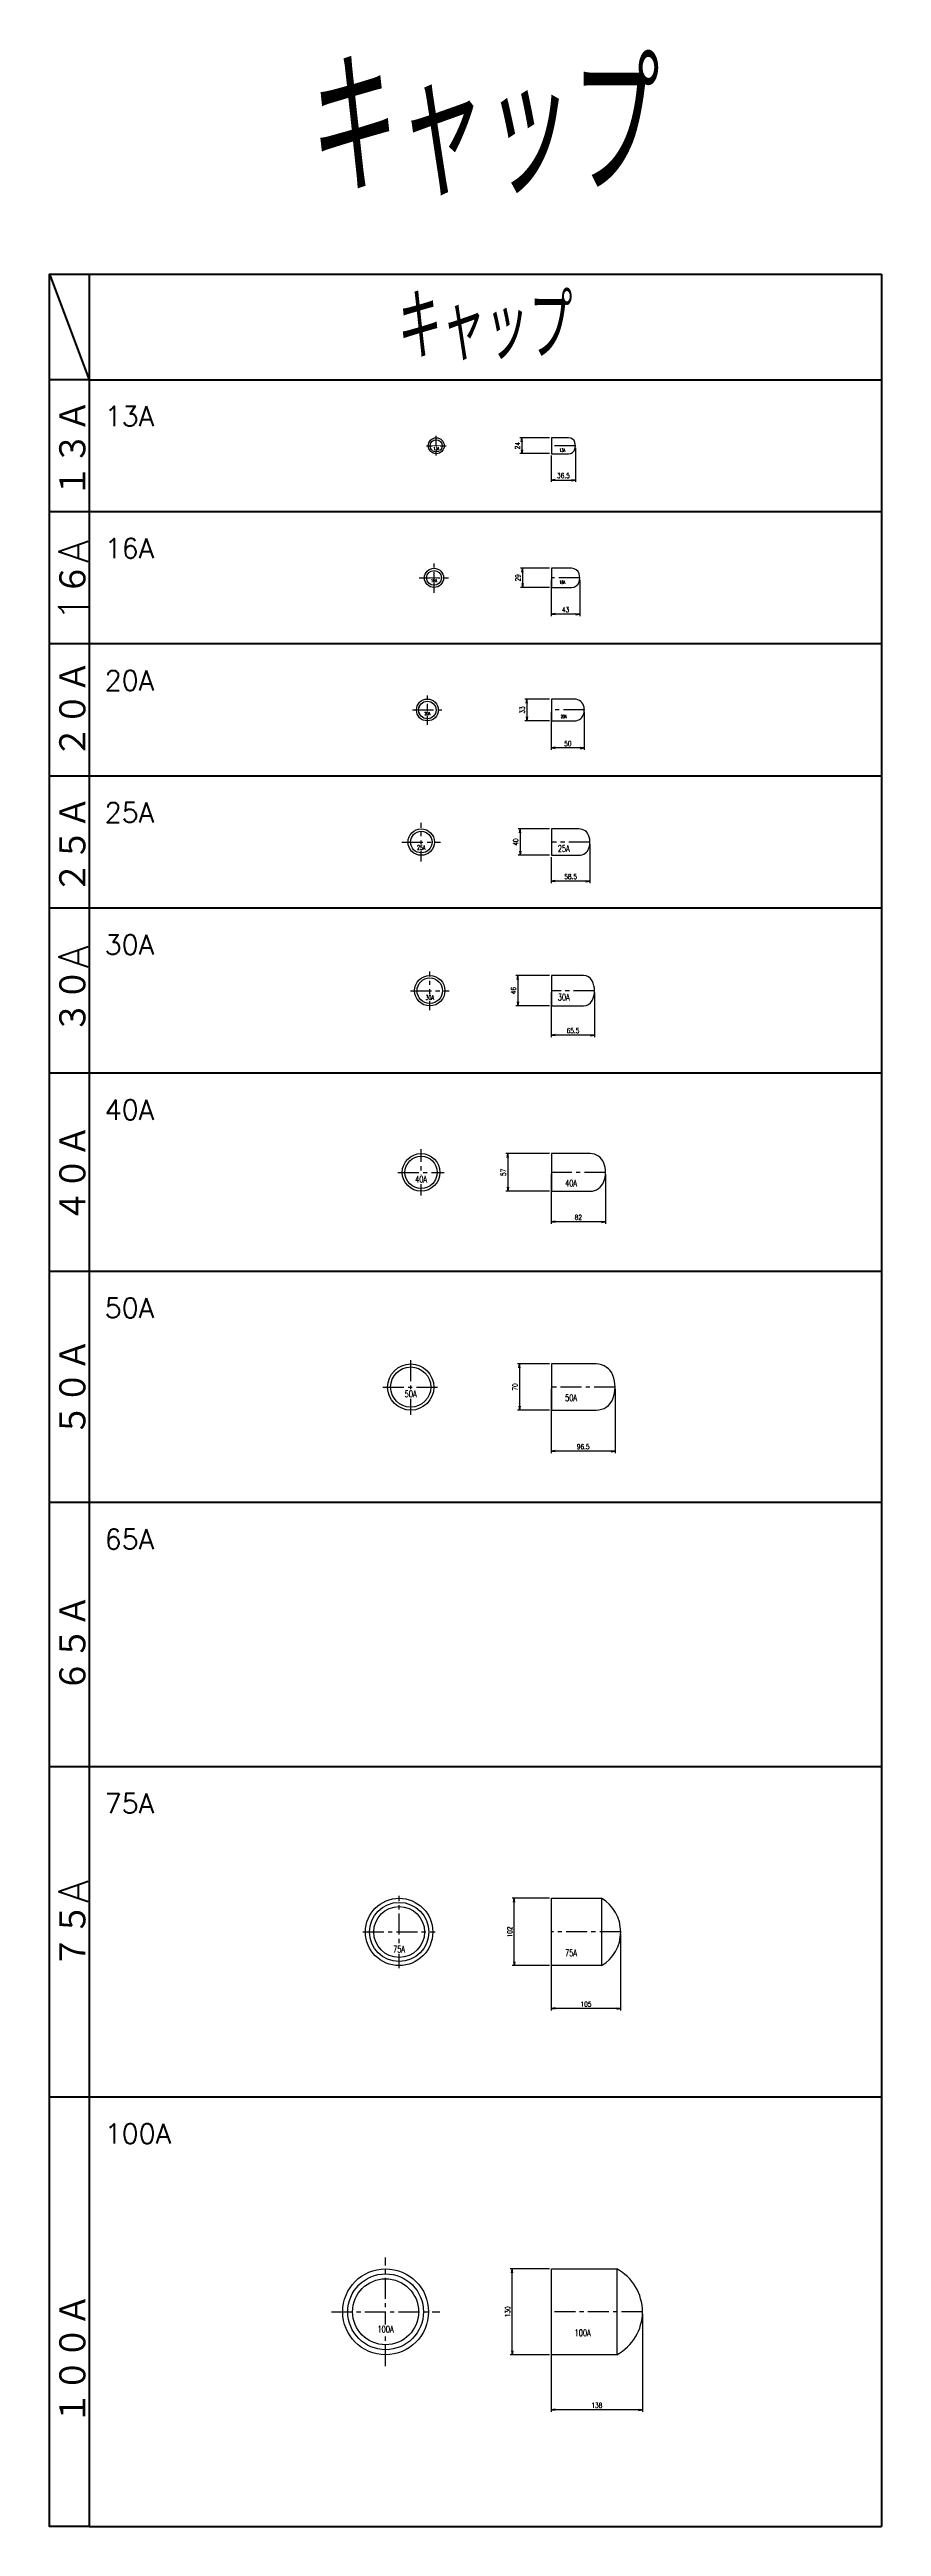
# Model space of a CAD drawing. Header units: millimetres. Extents: x 1711 to 90196, y -23291 to 8516.
# Drawn here: x 39308 to 40568, y -1802 to 1947 of the extents above; entities that cross this region are included whole.
import ezdxf

# ---------------------------------------------------------------- set-up
doc = ezdxf.new("R2010")
doc.units = ezdxf.units.MM
doc.header["$PDMODE"] = 35
doc.linetypes.add('CENTER', pattern=[50.8, 31.75, -6.35, 6.35, -6.35])
for name, color, linetype in [('CEN', 2, 'CENTER'), ('TEXT', 7, 'Continuous'), ('寸法', 2, 'Continuous'), ('配管-CVP', 4, 'Continuous'), ('＃配管（PVC)', 21, 'Continuous')]:
    doc.layers.add(name, color=color, linetype=linetype)
doc.layers.add('line', color=153, linetype='Continuous', lineweight=50)
doc.styles.add('kpk', font='romans.shx', dxfattribs={"width": 0.7, "bigfont": 'extfont2.shx'})
doc.styles.get("Standard").update_dxf_attribs({"font": 'romans.shx', "bigfont": 'extfont.shx'})
doc.dimstyles.new('KPK-3', dxfattribs={"dimscale": 3, "dimtxt": 2.5, "dimasz": 2, "dimexe": 1, "dimexo": 1, "dimgap": 1, "dimtad": 3, "dimdec": 1, "dimdsep": 46, "dimtxsty": 'kpk', "dimblk": 'OPEN', "dimcen": 2.5, "dimclrd": 2, "dimclre": 2, "dimclrt": 4, "dimadec": 1, "dimazin": 2, "dimtfac": 1, "dimtdec": 1, "dimtmove": 0, "dimatfit": 2, "dimldrblk": 'OPEN', "dimfxl": 0, "dimlwd": -1, "dimlwe": -1, "dimarcsym": 0})

msp = doc.modelspace()

# ---------------------------------------------------------------- texts
at = {"layer": 'Defpoints', "color": 6, "linetype": 'ByBlock', "style": 'kpk', "width": 0.6}
for p in [(39875.8963, 939.4252), (40082.4413, 935.1592)]:
    msp.add_text('20A', height=5, dxfattribs=at).set_placement(p)
at = {"layer": 'TEXT', "color": 6, "insert": (39967.932, 1827.5677), "char_height": 200, "attachment_point": 5}
msp.add_mtext('{\\W0.6;キャップ}', dxfattribs=at)

# ---------------------------------------------------------------- blocks, each defined once
blk = doc.blocks.new('_Open')
at = {"color": 0, "linetype": 'ByBlock', "lineweight": -2}
for p, q in [((-1, 0.17), (0, 0)), ((-1, -0.17), (0, 0)), ((0, 0), (-1, 0))]:
    blk.add_line(p, q, dxfattribs=at)
blk = doc.blocks.new('*D2580')
at = {"layer": 'Defpoints', "color": 0, "transparency": 16777216}
for p in [(40067.9, 1335.6), (40104.4, 1347.6)]:
    blk.add_point(p, dxfattribs=at)
at = {"layer": '寸法', "color": 2, "transparency": 16777216}
for p, q in [((40067.9, 1332.6), (40067.9, 1292.7)), ((40104.4, 1344.6), (40104.4, 1292.7)), ((40073.9, 1295.7), (40098.4, 1295.7))]:
    blk.add_line(p, q, dxfattribs=at)
at = {"layer": '寸法', "color": 2, "transparency": 16777216, "xscale": 6, "yscale": 6, "zscale": 6, "rotation": 180}
blk.add_blockref('_Open', (40067.9, 1295.7), dxfattribs=at)
at = {"layer": '寸法', "color": 2, "transparency": 16777216, "xscale": 6, "yscale": 6, "zscale": 6}
blk.add_blockref('_Open', (40104.4, 1295.7), dxfattribs=at)
at = {"layer": '寸法', "color": 4, "transparency": 16777216, "insert": (40086.2, 1302.5), "char_height": 7.5, "attachment_point": 5, "style": 'kpk', "bg_fill": 3, "box_fill_scale": 1.1, "bg_fill_color": 256, "bg_fill_true_color": 13158600, "bg_fill_transparency": 0}
blk.add_mtext('36.5', dxfattribs=at)
at = {"layer": 'Defpoints', "color": 0, "transparency": 16777216}
blk.add_point((40104.4, 1295.7), dxfattribs=at)
blk = doc.blocks.new('*D2581')
at = {"layer": 'Defpoints', "color": 0, "transparency": 16777216}
for p in [(40067.9, 1359.6), (40067.9, 1335.6)]:
    blk.add_point(p, dxfattribs=at)
at = {"layer": '寸法', "color": 2, "transparency": 16777216}
for p, q in [((40064.9, 1359.6), (40020.4, 1359.6)), ((40023.4, 1353.6), (40023.4, 1341.6)), ((40064.9, 1335.6), (40020.4, 1335.6))]:
    blk.add_line(p, q, dxfattribs=at)
at = {"layer": '寸法', "color": 2, "transparency": 16777216, "xscale": 6, "yscale": 6, "zscale": 6}
for p, rotation in [((40023.4, 1359.6), 90), ((40023.4, 1335.6), 270)]:
    blk.add_blockref('_Open', p, dxfattribs=dict(at, rotation=rotation))
at = {"layer": '寸法', "color": 4, "transparency": 16777216, "insert": (40016.7, 1347.6), "char_height": 7.5, "attachment_point": 5, "rotation": 90, "style": 'kpk', "bg_fill": 3, "box_fill_scale": 1.1, "bg_fill_color": 256, "bg_fill_true_color": 13158600, "bg_fill_transparency": 0}
blk.add_mtext('24', dxfattribs=at)
at = {"layer": 'Defpoints', "color": 0, "transparency": 16777216}
blk.add_point((40023.4, 1335.6), dxfattribs=at)
blk = doc.blocks.new('*D2582')
at = {"layer": 'Defpoints', "color": 0, "transparency": 16777216}
for p in [(40067.9, 1162.1), (40067.9, 1133.1)]:
    blk.add_point(p, dxfattribs=at)
at = {"layer": '寸法', "color": 2, "transparency": 16777216}
for p, q in [((40064.9, 1162.1), (40021.1, 1162.1)), ((40064.9, 1133.1), (40021.1, 1133.1)), ((40024.1, 1156.1), (40024.1, 1139.1))]:
    blk.add_line(p, q, dxfattribs=at)
at = {"layer": '寸法', "color": 2, "transparency": 16777216, "xscale": 6, "yscale": 6, "zscale": 6}
for p, rotation in [((40024.1, 1162.1), 90), ((40024.1, 1133.1), 270)]:
    blk.add_blockref('_Open', p, dxfattribs=dict(at, rotation=rotation))
at = {"layer": '寸法', "color": 4, "transparency": 16777216, "insert": (40017.3, 1147.6), "char_height": 7.5, "attachment_point": 5, "rotation": 90, "style": 'kpk', "bg_fill": 3, "box_fill_scale": 1.1, "bg_fill_color": 256, "bg_fill_true_color": 13158600, "bg_fill_transparency": 0}
blk.add_mtext('29', dxfattribs=at)
at = {"layer": 'Defpoints', "color": 0, "transparency": 16777216}
blk.add_point((40024.1, 1133.1), dxfattribs=at)
blk = doc.blocks.new('*D2583')
at = {"layer": 'Defpoints', "color": 0, "transparency": 16777216}
for p in [(40067.9, 1147.6), (40110.9, 1147.6)]:
    blk.add_point(p, dxfattribs=at)
at = {"layer": '寸法', "color": 2, "transparency": 16777216}
for p, q in [((40067.9, 1144.6), (40067.9, 1089.7)), ((40110.9, 1144.6), (40110.9, 1089.7)), ((40104.9, 1092.7), (40073.9, 1092.7))]:
    blk.add_line(p, q, dxfattribs=at)
at = {"layer": '寸法', "color": 2, "transparency": 16777216, "xscale": 6, "yscale": 6, "zscale": 6, "rotation": 180}
blk.add_blockref('_Open', (40067.9, 1092.7), dxfattribs=at)
at = {"layer": '寸法', "color": 2, "transparency": 16777216, "xscale": 6, "yscale": 6, "zscale": 6}
blk.add_blockref('_Open', (40110.9, 1092.7), dxfattribs=at)
at = {"layer": '寸法', "color": 4, "transparency": 16777216, "insert": (40089.4, 1099.5), "char_height": 7.5, "attachment_point": 5, "style": 'kpk', "bg_fill": 3, "box_fill_scale": 1.1, "bg_fill_color": 256, "bg_fill_true_color": 13158600, "bg_fill_transparency": 0}
blk.add_mtext('43', dxfattribs=at)
at = {"layer": 'Defpoints', "color": 0, "transparency": 16777216}
blk.add_point((40067.9, 1092.7), dxfattribs=at)
blk = doc.blocks.new('*D3194')
at = {"layer": 'Defpoints', "color": 0, "transparency": 16777216}
for p in [(40067.9, 964.1), (40067.9, 931.1)]:
    blk.add_point(p, dxfattribs=at)
at = {"layer": '寸法', "color": 2, "transparency": 16777216}
for p, q in [((40064.9, 964.1), (40027.6, 964.1)), ((40030.6, 958.1), (40030.6, 937.1)), ((40064.9, 931.1), (40027.6, 931.1))]:
    blk.add_line(p, q, dxfattribs=at)
at = {"layer": '寸法', "color": 2, "transparency": 16777216, "xscale": 6, "yscale": 6, "zscale": 6}
for p, rotation in [((40030.6, 964.1), 90), ((40030.6, 931.1), 270)]:
    blk.add_blockref('_Open', p, dxfattribs=dict(at, rotation=rotation))
at = {"layer": '寸法', "color": 4, "transparency": 16777216, "insert": (40023.9, 947.6), "char_height": 7.5, "attachment_point": 5, "rotation": 90, "style": 'kpk', "bg_fill": 3, "box_fill_scale": 1.1, "bg_fill_color": 256, "bg_fill_true_color": 13158600, "bg_fill_transparency": 0}
blk.add_mtext('33', dxfattribs=at)
at = {"layer": 'Defpoints', "color": 0, "transparency": 16777216}
blk.add_point((40030.6, 931.1), dxfattribs=at)
blk = doc.blocks.new('*D3195')
at = {"layer": 'Defpoints', "color": 0, "transparency": 16777216}
for p in [(40067.9, 947.6), (40117.9, 947.6), (40067.9, 890)]:
    blk.add_point(p, dxfattribs=at)
at = {"layer": '寸法', "color": 2, "transparency": 16777216}
for p, q in [((40067.9, 944.6), (40067.9, 887)), ((40117.9, 944.6), (40117.9, 887)), ((40111.9, 890), (40073.9, 890))]:
    blk.add_line(p, q, dxfattribs=at)
at = {"layer": '寸法', "color": 2, "transparency": 16777216, "xscale": 6, "yscale": 6, "zscale": 6, "rotation": 180}
blk.add_blockref('_Open', (40067.9, 890), dxfattribs=at)
at = {"layer": '寸法', "color": 2, "transparency": 16777216, "xscale": 6, "yscale": 6, "zscale": 6}
blk.add_blockref('_Open', (40117.9, 890), dxfattribs=at)
at = {"layer": '寸法', "color": 4, "transparency": 16777216, "insert": (40092.9, 896.7), "char_height": 7.5, "attachment_point": 5, "style": 'kpk', "bg_fill": 3, "box_fill_scale": 1.1, "bg_fill_color": 256, "bg_fill_true_color": 13158600, "bg_fill_transparency": 0}
blk.add_mtext('50', dxfattribs=at)
blk = doc.blocks.new('*D2584')
at = {"layer": 'Defpoints', "color": 0, "transparency": 16777216}
for p in [(40067.9, 767.6), (40067.9, 727.6)]:
    blk.add_point(p, dxfattribs=at)
at = {"layer": '寸法', "color": 2, "transparency": 16777216}
for p, q in [((40064.9, 767.6), (40017.7, 767.6)), ((40020.7, 761.6), (40020.7, 733.6)), ((40064.9, 727.6), (40017.7, 727.6))]:
    blk.add_line(p, q, dxfattribs=at)
at = {"layer": '寸法', "color": 2, "transparency": 16777216, "xscale": 6, "yscale": 6, "zscale": 6}
for p, rotation in [((40020.7, 767.6), 90), ((40020.7, 727.6), 270)]:
    blk.add_blockref('_Open', p, dxfattribs=dict(at, rotation=rotation))
at = {"layer": '寸法', "color": 4, "transparency": 16777216, "insert": (40014, 747.6), "char_height": 7.5, "attachment_point": 5, "rotation": 90, "style": 'kpk', "bg_fill": 3, "box_fill_scale": 1.1, "bg_fill_color": 256, "bg_fill_true_color": 13158600, "bg_fill_transparency": 0}
blk.add_mtext('40', dxfattribs=at)
at = {"layer": 'Defpoints', "color": 0, "transparency": 16777216}
blk.add_point((40020.7, 727.6), dxfattribs=at)
blk = doc.blocks.new('*D2585')
at = {"layer": 'Defpoints', "color": 0, "transparency": 16777216}
for p in [(40067.9, 727.6), (40126.4, 747.6), (40067.9, 688.6)]:
    blk.add_point(p, dxfattribs=at)
at = {"layer": '寸法', "color": 2, "transparency": 16777216}
for p, q in [((40067.9, 724.6), (40067.9, 685.6)), ((40126.4, 744.6), (40126.4, 685.6)), ((40120.4, 688.6), (40073.9, 688.6))]:
    blk.add_line(p, q, dxfattribs=at)
at = {"layer": '寸法', "color": 2, "transparency": 16777216, "xscale": 6, "yscale": 6, "zscale": 6, "rotation": 180}
blk.add_blockref('_Open', (40067.9, 688.6), dxfattribs=at)
at = {"layer": '寸法', "color": 2, "transparency": 16777216, "xscale": 6, "yscale": 6, "zscale": 6}
blk.add_blockref('_Open', (40126.4, 688.6), dxfattribs=at)
at = {"layer": '寸法', "color": 4, "transparency": 16777216, "insert": (40097.2, 695.3), "char_height": 7.5, "attachment_point": 5, "style": 'kpk', "bg_fill": 3, "box_fill_scale": 1.1, "bg_fill_color": 256, "bg_fill_true_color": 13158600, "bg_fill_transparency": 0}
blk.add_mtext('58.5', dxfattribs=at)
blk = doc.blocks.new('*D2586')
at = {"layer": 'Defpoints', "color": 0, "transparency": 16777216}
for p in [(40067.9, 545.6), (40067.9, 499.6)]:
    blk.add_point(p, dxfattribs=at)
at = {"layer": '寸法', "color": 2, "transparency": 16777216}
for p, q in [((40064.9, 545.6), (40014.3, 545.6)), ((40017.3, 539.6), (40017.3, 505.6)), ((40064.9, 499.6), (40014.3, 499.6))]:
    blk.add_line(p, q, dxfattribs=at)
at = {"layer": '寸法', "color": 2, "transparency": 16777216, "xscale": 6, "yscale": 6, "zscale": 6}
for p, rotation in [((40017.3, 545.6), 90), ((40017.3, 499.6), 270)]:
    blk.add_blockref('_Open', p, dxfattribs=dict(at, rotation=rotation))
at = {"layer": '寸法', "color": 4, "transparency": 16777216, "insert": (40010.6, 522.6), "char_height": 7.5, "attachment_point": 5, "rotation": 90, "style": 'kpk', "bg_fill": 3, "box_fill_scale": 1.1, "bg_fill_color": 256, "bg_fill_true_color": 13158600, "bg_fill_transparency": 0}
blk.add_mtext('46', dxfattribs=at)
at = {"layer": 'Defpoints', "color": 0, "transparency": 16777216}
blk.add_point((40017.3, 499.6), dxfattribs=at)
blk = doc.blocks.new('*D2587')
at = {"layer": 'Defpoints', "color": 0, "transparency": 16777216}
for p in [(40067.9, 522.6), (40133.4, 522.6), (40067.9, 455.4)]:
    blk.add_point(p, dxfattribs=at)
at = {"layer": '寸法', "color": 2, "transparency": 16777216}
for p, q in [((40067.9, 519.6), (40067.9, 452.4)), ((40133.4, 519.6), (40133.4, 452.4)), ((40127.4, 455.4), (40073.9, 455.4))]:
    blk.add_line(p, q, dxfattribs=at)
at = {"layer": '寸法', "color": 2, "transparency": 16777216, "xscale": 6, "yscale": 6, "zscale": 6, "rotation": 180}
blk.add_blockref('_Open', (40067.9, 455.4), dxfattribs=at)
at = {"layer": '寸法', "color": 2, "transparency": 16777216, "xscale": 6, "yscale": 6, "zscale": 6}
blk.add_blockref('_Open', (40133.4, 455.4), dxfattribs=at)
at = {"layer": '寸法', "color": 4, "transparency": 16777216, "insert": (40100.7, 462.2), "char_height": 7.5, "attachment_point": 5, "style": 'kpk', "bg_fill": 3, "box_fill_scale": 1.1, "bg_fill_color": 256, "bg_fill_true_color": 13158600, "bg_fill_transparency": 0}
blk.add_mtext('65.5', dxfattribs=at)
blk = doc.blocks.new('*D2588')
at = {"layer": 'Defpoints', "color": 0, "transparency": 16777216}
for p in [(40067.9, 276.1), (40002.1, 219.1), (40067.9, 219.1)]:
    blk.add_point(p, dxfattribs=at)
at = {"layer": '寸法', "color": 2, "transparency": 16777216}
for p, q in [((40064.9, 276.1), (39999.1, 276.1)), ((40002.1, 270.1), (40002.1, 225.1)), ((40064.9, 219.1), (39999.1, 219.1))]:
    blk.add_line(p, q, dxfattribs=at)
at = {"layer": '寸法', "color": 2, "transparency": 16777216, "xscale": 6, "yscale": 6, "zscale": 6}
for p, rotation in [((40002.1, 276.1), 90), ((40002.1, 219.1), 270)]:
    blk.add_blockref('_Open', p, dxfattribs=dict(at, rotation=rotation))
at = {"layer": '寸法', "color": 4, "transparency": 16777216, "insert": (39995.4, 247.6), "char_height": 7.5, "attachment_point": 5, "rotation": 90, "style": 'kpk', "bg_fill": 3, "box_fill_scale": 1.1, "bg_fill_color": 256, "bg_fill_true_color": 13158600, "bg_fill_transparency": 0}
blk.add_mtext('57', dxfattribs=at)
blk = doc.blocks.new('*D2589')
at = {"layer": 'Defpoints', "color": 0, "transparency": 16777216}
for p in [(40067.9, 247.6), (40149.9, 247.6), (40067.9, 172.7)]:
    blk.add_point(p, dxfattribs=at)
at = {"layer": '寸法', "color": 2, "transparency": 16777216}
for p, q in [((40067.9, 244.6), (40067.9, 169.7)), ((40149.9, 244.6), (40149.9, 169.7)), ((40143.9, 172.7), (40073.9, 172.7))]:
    blk.add_line(p, q, dxfattribs=at)
at = {"layer": '寸法', "color": 2, "transparency": 16777216, "xscale": 6, "yscale": 6, "zscale": 6, "rotation": 180}
blk.add_blockref('_Open', (40067.9, 172.7), dxfattribs=at)
at = {"layer": '寸法', "color": 2, "transparency": 16777216, "xscale": 6, "yscale": 6, "zscale": 6}
blk.add_blockref('_Open', (40149.9, 172.7), dxfattribs=at)
at = {"layer": '寸法', "color": 4, "transparency": 16777216, "insert": (40108.9, 179.4), "char_height": 7.5, "attachment_point": 5, "style": 'kpk', "bg_fill": 3, "box_fill_scale": 1.1, "bg_fill_color": 256, "bg_fill_true_color": 13158600, "bg_fill_transparency": 0}
blk.add_mtext('82', dxfattribs=at)
blk = doc.blocks.new('*D2590')
at = {"layer": 'Defpoints', "color": 0, "transparency": 16777216}
for p in [(40067.9, -42.4), (40019.6, -112.4), (40067.9, -112.4)]:
    blk.add_point(p, dxfattribs=at)
at = {"layer": '寸法', "color": 2, "transparency": 16777216}
for p, q in [((40064.9, -42.4), (40016.6, -42.4)), ((40019.6, -48.4), (40019.6, -106.4)), ((40064.9, -112.4), (40016.6, -112.4))]:
    blk.add_line(p, q, dxfattribs=at)
at = {"layer": '寸法', "color": 2, "transparency": 16777216, "xscale": 6, "yscale": 6, "zscale": 6}
for p, rotation in [((40019.6, -42.4), 90), ((40019.6, -112.4), 270)]:
    blk.add_blockref('_Open', p, dxfattribs=dict(at, rotation=rotation))
at = {"layer": '寸法', "color": 4, "transparency": 16777216, "insert": (40012.9, -77.4), "char_height": 7.5, "attachment_point": 5, "rotation": 90, "style": 'kpk', "bg_fill": 3, "box_fill_scale": 1.1, "bg_fill_color": 256, "bg_fill_true_color": 13158600, "bg_fill_transparency": 0}
blk.add_mtext('70', dxfattribs=at)
blk = doc.blocks.new('*D2591')
at = {"layer": 'Defpoints', "color": 0, "transparency": 16777216}
for p in [(40067.9, -77.4), (40164.4, -77.4), (40067.9, -174.4)]:
    blk.add_point(p, dxfattribs=at)
at = {"layer": '寸法', "color": 2, "transparency": 16777216}
for p, q in [((40067.9, -80.4), (40067.9, -177.4)), ((40164.4, -80.4), (40164.4, -177.4)), ((40158.4, -174.4), (40073.9, -174.4))]:
    blk.add_line(p, q, dxfattribs=at)
at = {"layer": '寸法', "color": 2, "transparency": 16777216, "xscale": 6, "yscale": 6, "zscale": 6, "rotation": 180}
blk.add_blockref('_Open', (40067.9, -174.4), dxfattribs=at)
at = {"layer": '寸法', "color": 2, "transparency": 16777216, "xscale": 6, "yscale": 6, "zscale": 6}
blk.add_blockref('_Open', (40164.4, -174.4), dxfattribs=at)
at = {"layer": '寸法', "color": 4, "transparency": 16777216, "insert": (40116.2, -167.7), "char_height": 7.5, "attachment_point": 5, "style": 'kpk', "bg_fill": 3, "box_fill_scale": 1.1, "bg_fill_color": 256, "bg_fill_true_color": 13158600, "bg_fill_transparency": 0}
blk.add_mtext('96.5', dxfattribs=at)
blk = doc.blocks.new('*D2592')
at = {"layer": 'Defpoints', "color": 0, "transparency": 16777216}
for p in [(40011.8, -851.4), (40067.9, -851.4), (40067.9, -953.4)]:
    blk.add_point(p, dxfattribs=at)
at = {"layer": '寸法', "color": 2, "transparency": 16777216}
for p, q in [((40064.9, -851.4), (40008.8, -851.4)), ((40011.8, -947.4), (40011.8, -857.4)), ((40064.9, -953.4), (40008.8, -953.4))]:
    blk.add_line(p, q, dxfattribs=at)
at = {"layer": '寸法', "color": 2, "transparency": 16777216, "xscale": 6, "yscale": 6, "zscale": 6}
for p, rotation in [((40011.8, -851.4), 90), ((40011.8, -953.4), 270)]:
    blk.add_blockref('_Open', p, dxfattribs=dict(at, rotation=rotation))
at = {"layer": '寸法', "color": 4, "transparency": 16777216, "insert": (40005.1, -902.4), "char_height": 7.5, "attachment_point": 5, "rotation": 90, "style": 'kpk', "bg_fill": 3, "box_fill_scale": 1.1, "bg_fill_color": 256, "bg_fill_true_color": 13158600, "bg_fill_transparency": 0}
blk.add_mtext('102', dxfattribs=at)
blk = doc.blocks.new('*D2593')
at = {"layer": 'Defpoints', "color": 0, "transparency": 16777216}
for p in [(40067.9, -902.4), (40172.9, -902.4), (40067.9, -1018.4)]:
    blk.add_point(p, dxfattribs=at)
at = {"layer": '寸法', "color": 2, "transparency": 16777216}
for p, q in [((40067.9, -905.4), (40067.9, -1021.4)), ((40172.9, -905.4), (40172.9, -1021.4)), ((40166.9, -1018.4), (40073.9, -1018.4))]:
    blk.add_line(p, q, dxfattribs=at)
at = {"layer": '寸法', "color": 2, "transparency": 16777216, "xscale": 6, "yscale": 6, "zscale": 6, "rotation": 180}
blk.add_blockref('_Open', (40067.9, -1018.4), dxfattribs=at)
at = {"layer": '寸法', "color": 2, "transparency": 16777216, "xscale": 6, "yscale": 6, "zscale": 6}
blk.add_blockref('_Open', (40172.9, -1018.4), dxfattribs=at)
at = {"layer": '寸法', "color": 4, "transparency": 16777216, "insert": (40120.4, -1011.7), "char_height": 7.5, "attachment_point": 5, "style": 'kpk', "bg_fill": 3, "box_fill_scale": 1.1, "bg_fill_color": 256, "bg_fill_true_color": 13158600, "bg_fill_transparency": 0}
blk.add_mtext('105', dxfattribs=at)
blk = doc.blocks.new('*D2594')
at = {"layer": 'Defpoints', "color": 0, "transparency": 16777216}
for p in [(40008.5, -1412.4), (40067.9, -1412.4), (40067.9, -1542.4)]:
    blk.add_point(p, dxfattribs=at)
at = {"layer": '寸法', "color": 2, "transparency": 16777216}
for p, q in [((40064.9, -1412.4), (40005.5, -1412.4)), ((40008.5, -1536.4), (40008.5, -1418.4)), ((40064.9, -1542.4), (40005.5, -1542.4))]:
    blk.add_line(p, q, dxfattribs=at)
at = {"layer": '寸法', "color": 2, "transparency": 16777216, "xscale": 6, "yscale": 6, "zscale": 6}
for p, rotation in [((40008.5, -1412.4), 90), ((40008.5, -1542.4), 270)]:
    blk.add_blockref('_Open', p, dxfattribs=dict(at, rotation=rotation))
at = {"layer": '寸法', "color": 4, "transparency": 16777216, "insert": (40001.8, -1477.4), "char_height": 7.5, "attachment_point": 5, "rotation": 90, "style": 'kpk', "bg_fill": 3, "box_fill_scale": 1.1, "bg_fill_color": 256, "bg_fill_true_color": 13158600, "bg_fill_transparency": 0}
blk.add_mtext('130', dxfattribs=at)
blk = doc.blocks.new('*D2595')
at = {"layer": 'Defpoints', "color": 0, "transparency": 16777216}
for p in [(40067.9, -1477.4), (40205.9, -1477.4), (40067.9, -1625.9)]:
    blk.add_point(p, dxfattribs=at)
at = {"layer": '寸法', "color": 2, "transparency": 16777216}
for p, q in [((40067.9, -1480.4), (40067.9, -1628.9)), ((40205.9, -1480.4), (40205.9, -1628.9)), ((40199.9, -1625.9), (40073.9, -1625.9))]:
    blk.add_line(p, q, dxfattribs=at)
at = {"layer": '寸法', "color": 2, "transparency": 16777216, "xscale": 6, "yscale": 6, "zscale": 6, "rotation": 180}
blk.add_blockref('_Open', (40067.9, -1625.9), dxfattribs=at)
at = {"layer": '寸法', "color": 2, "transparency": 16777216, "xscale": 6, "yscale": 6, "zscale": 6}
blk.add_blockref('_Open', (40205.9, -1625.9), dxfattribs=at)
at = {"layer": '寸法', "color": 4, "transparency": 16777216, "insert": (40136.9, -1619.2), "char_height": 7.5, "attachment_point": 5, "style": 'kpk', "bg_fill": 3, "box_fill_scale": 1.1, "bg_fill_color": 256, "bg_fill_true_color": 13158600, "bg_fill_transparency": 0}
blk.add_mtext('138', dxfattribs=at)
blk = doc.blocks.new('A$C48AC468D')
at = {"layer": '＃配管（PVC)', "color": 2, "linetype": 'CENTER'}
for p, q in [((-15, 0), (15, 0)), ((0, -15), (0, 15))]:
    blk.add_line(p, q, dxfattribs=at)
at = {"layer": '＃配管（PVC)', "color": 0, "linetype": 'ByBlock'}
for radius in [12, 9.2]:
    blk.add_circle((0, 0), radius, dxfattribs=at)
at = {"layer": 'Defpoints', "color": 6, "linetype": 'ByBlock', "insert": (0, -4.1), "char_height": 5, "attachment_point": 5, "style": 'kpk', "bg_fill": 3, "box_fill_scale": 1.2, "bg_fill_color": 256, "bg_fill_transparency": 0}
blk.add_mtext('{\\W0.6;13A}', dxfattribs=at)
blk = doc.blocks.new('A$C618764F6')
at = {"layer": '＃配管（PVC)', "color": 2, "linetype": 'CENTER'}
blk.add_line((36.5, 0), (0, 0), dxfattribs=at)
at = {"layer": '＃配管（PVC)', "color": 0, "linetype": 'ByBlock'}
blk.add_lwpolyline([(26.2, -12, 0.331679), (35.8, -4.9, 0.145898), (35.8, 4.9, 0.331679), (26.2, 12), (0, 12), (0, -12)], format="xyb", close=True, dxfattribs=at)
at = {"layer": 'Defpoints', "color": 6, "linetype": 'ByBlock', "insert": (16.5, -6.7), "char_height": 5, "attachment_point": 5, "style": 'kpk', "bg_fill": 3, "box_fill_scale": 1.2, "bg_fill_color": 256, "bg_fill_transparency": 0}
blk.add_mtext('{\\W0.6;13A}', dxfattribs=at)
blk = doc.blocks.new('A$C736809BE')
at = {"layer": '＃配管（PVC)', "color": 2, "linetype": 'CENTER'}
for p, q in [((-22.5, 0), (22.5, 0)), ((0, -22.5), (0, 22.5))]:
    blk.add_line(p, q, dxfattribs=at)
at = {"layer": '＃配管（PVC)', "color": 0, "linetype": 'ByBlock'}
for radius in [14.5, 11.2]:
    blk.add_circle((0, 0), radius, dxfattribs=at)
at = {"layer": 'Defpoints', "color": 6, "linetype": 'ByBlock', "insert": (0, -4.1), "char_height": 5, "attachment_point": 5, "style": 'kpk', "bg_fill": 3, "box_fill_scale": 1.2, "bg_fill_color": 256, "bg_fill_transparency": 0}
blk.add_mtext('{\\W0.6;16A}', dxfattribs=at)
blk = doc.blocks.new('A$C3A3460F5')
at = {"layer": '＃配管（PVC)', "color": 2, "linetype": 'CENTER'}
blk.add_line((43, 0), (0, 0), dxfattribs=at)
at = {"layer": '＃配管（PVC)', "color": 0, "linetype": 'ByBlock'}
blk.add_lwpolyline([(0, -14.5), (30.6, -14.5, 0.329244), (42.1, -6, 0.150385), (42.1, 6, 0.329244), (30.6, 14.5), (0, 14.5)], format="xyb", close=True, dxfattribs=at)
at = {"layer": 'Defpoints', "color": 6, "linetype": 'ByBlock', "insert": (16.5, -6.7), "char_height": 5, "attachment_point": 5, "style": 'kpk', "bg_fill": 3, "box_fill_scale": 1.2, "bg_fill_color": 256, "bg_fill_transparency": 0}
blk.add_mtext('{\\W0.6;16A}', dxfattribs=at)
blk = doc.blocks.new('A$C195409FA')
at = {"layer": '＃配管（PVC)', "color": 2, "linetype": 'CENTER'}
for p, q in [((-22.5, 0), (22.5, 0)), ((0, -22.5), (0, 22.5))]:
    blk.add_line(p, q, dxfattribs=at)
at = {"layer": '＃配管（PVC)', "color": 0, "linetype": 'ByBlock'}
for radius in [16.5, 13.2]:
    blk.add_circle((0, 0), radius, dxfattribs=at)
at = {"layer": 'Defpoints', "color": 6, "linetype": 'ByBlock', "insert": (0, -5.6), "char_height": 5, "attachment_point": 5, "style": 'kpk', "bg_fill": 3, "box_fill_scale": 1.2, "bg_fill_color": 256, "bg_fill_transparency": 0}
blk.add_mtext('{\\W0.6;20A}', dxfattribs=at)
blk = doc.blocks.new('A$C53C67DFF')
at = {"layer": '＃配管（PVC)', "color": 2, "linetype": 'CENTER'}
blk.add_line((50, 0), (0, 0), dxfattribs=at)
at = {"layer": '＃配管（PVC)', "color": 0, "linetype": 'ByBlock'}
blk.add_lwpolyline([(0, -16.5), (34.9, -16.5, 0.364608), (49.6, -4.1, 0.086353), (49.6, 4.1, 0.364608), (34.9, 16.5), (0, 16.5)], format="xyb", close=True, dxfattribs=at)
at = {"layer": 'Defpoints', "color": 6, "linetype": 'ByBlock', "insert": (18.8, -9.9), "char_height": 5, "attachment_point": 5, "style": 'kpk', "bg_fill": 3, "box_fill_scale": 1.2, "bg_fill_color": 256, "bg_fill_transparency": 0}
blk.add_mtext('{\\W0.6;20A}', dxfattribs=at)
blk = doc.blocks.new('A$C61394828')
at = {"layer": '＃配管（PVC)', "color": 2, "linetype": 'CENTER'}
for p, q in [((-29.3, 0), (29.2, 0)), ((0, -29.3), (0, 29.2))]:
    blk.add_line(p, q, dxfattribs=at)
at = {"layer": '＃配管（PVC)', "color": 0, "linetype": 'ByBlock'}
for radius in [20, 16.3]:
    blk.add_circle((0, 0), radius, dxfattribs=at)
at = {"layer": 'Defpoints', "color": 6, "linetype": 'ByBlock', "insert": (0, -8.3), "char_height": 7, "attachment_point": 5, "style": 'kpk', "bg_fill": 3, "box_fill_scale": 1.2, "bg_fill_color": 256, "bg_fill_transparency": 0}
blk.add_mtext('{\\W0.6;25A}', dxfattribs=at)
blk = doc.blocks.new('A$C2A9B1B80')
at = {"layer": '＃配管（PVC)', "color": 2, "linetype": 'CENTER'}
blk.add_line((58.5, 0), (0, 0), dxfattribs=at)
at = {"layer": '＃配管（PVC)', "color": 0, "linetype": 'ByBlock'}
blk.add_lwpolyline([(0, -20), (41.8, -20, 0.321874), (57, -9.1, 0.164043), (57, 9.1, 0.321874), (41.8, 20), (0, 20)], format="xyb", close=True, dxfattribs=at)
at = {"layer": 'Defpoints', "color": 6, "linetype": 'ByBlock', "insert": (18.8, -9.9), "char_height": 10, "attachment_point": 5, "style": 'kpk', "bg_fill": 3, "box_fill_scale": 1.2, "bg_fill_color": 256, "bg_fill_transparency": 0}
blk.add_mtext('{\\W0.6;25A}', dxfattribs=at)
blk = doc.blocks.new('A$C79A937AF')
at = {"layer": '＃配管（PVC)', "color": 2, "linetype": 'CENTER'}
for p, q in [((-29.3, 0), (29.2, 0)), ((0, -29.3), (0, 29.2))]:
    blk.add_line(p, q, dxfattribs=at)
at = {"layer": '＃配管（PVC)', "color": 0, "linetype": 'ByBlock'}
for radius in [23, 19.3]:
    blk.add_circle((0, 0), radius, dxfattribs=at)
at = {"layer": 'Defpoints', "color": 6, "linetype": 'ByBlock', "insert": (0, -10.5), "char_height": 7, "attachment_point": 5, "style": 'kpk', "bg_fill": 3, "box_fill_scale": 1.2, "bg_fill_color": 256, "bg_fill_transparency": 0}
blk.add_mtext('{\\W0.6;30A}', dxfattribs=at)
blk = doc.blocks.new('A$C658A1237')
at = {"layer": '＃配管（PVC)', "color": 2, "linetype": 'CENTER'}
blk.add_line((65.5, 0), (0, 0), dxfattribs=at)
at = {"layer": '＃配管（PVC)', "color": 0, "linetype": 'ByBlock'}
blk.add_lwpolyline([(0, -23), (48.6, -23, 0.281074), (61.9, -14.9, 0.241952), (61.9, 14.9, 0.281074), (48.6, 23), (0, 23)], format="xyb", close=True, dxfattribs=at)
at = {"layer": 'Defpoints', "color": 6, "linetype": 'ByBlock', "insert": (18.8, -9.9), "char_height": 10, "attachment_point": 5, "style": 'kpk', "bg_fill": 3, "box_fill_scale": 1.2, "bg_fill_color": 256, "bg_fill_transparency": 0}
blk.add_mtext('{\\W0.6;30A}', dxfattribs=at)
blk = doc.blocks.new('A$C4CD01509')
at = {"layer": '＃配管（PVC)', "color": 2, "linetype": 'CENTER'}
for p, q in [((-35.1, 0), (35.1, 0)), ((0, -35.1), (0, 35.1))]:
    blk.add_line(p, q, dxfattribs=at)
at = {"layer": '＃配管（PVC)', "color": 0, "linetype": 'ByBlock'}
for radius in [28.5, 24.4]:
    blk.add_circle((0, 0), radius, dxfattribs=at)
at = {"layer": 'Defpoints', "color": 6, "linetype": 'ByBlock', "insert": (0, -10.5), "char_height": 10, "attachment_point": 5, "style": 'kpk', "bg_fill": 3, "box_fill_scale": 1.2, "bg_fill_color": 256, "bg_fill_transparency": 0}
blk.add_mtext('{\\W0.6;40A}', dxfattribs=at)
blk = doc.blocks.new('A$C19942994')
at = {"layer": '＃配管（PVC)', "color": 2, "linetype": 'CENTER'}
blk.add_line((82, 0), (0, 0), dxfattribs=at)
at = {"layer": '＃配管（PVC)', "color": 0, "linetype": 'ByBlock'}
blk.add_lwpolyline([(0, -28.5), (58.8, -28.5, 0.314209), (79.5, -14.1, 0.178373), (79.5, 14.1, 0.314209), (58.8, 28.5), (0, 28.5)], format="xyb", close=True, dxfattribs=at)
at = {"layer": 'Defpoints', "color": 6, "linetype": 'ByBlock', "insert": (29.9, -16.2), "char_height": 10, "attachment_point": 5, "style": 'kpk', "bg_fill": 3, "box_fill_scale": 1.2, "bg_fill_color": 256, "bg_fill_transparency": 0}
blk.add_mtext('{\\W0.6;40A}', dxfattribs=at)
blk = doc.blocks.new('A$C22741FC7')
at = {"layer": '＃配管（PVC)', "color": 2, "linetype": 'CENTER'}
for p, q in [((0, -42.1), (0, 42.1)), ((-42.1, 0), (42.1, 0))]:
    blk.add_line(p, q, dxfattribs=at)
at = {"layer": '＃配管（PVC)', "color": 0, "linetype": 'ByBlock'}
for radius in [35, 30.4]:
    blk.add_circle((0, 0), radius, dxfattribs=at)
at = {"layer": 'Defpoints', "color": 6, "linetype": 'ByBlock', "insert": (0, -10.5), "char_height": 10, "attachment_point": 5, "style": 'kpk', "bg_fill": 3, "box_fill_scale": 1.2, "bg_fill_color": 256, "bg_fill_transparency": 0}
blk.add_mtext('{\\W0.6;50A}', dxfattribs=at)
blk = doc.blocks.new('A$C643226F7')
at = {"layer": '＃配管（PVC)', "color": 2, "linetype": 'CENTER'}
blk.add_line((96.5, 0), (0, 0), dxfattribs=at)
at = {"layer": '＃配管（PVC)', "color": 0, "linetype": 'ByBlock'}
blk.add_lwpolyline([(0, 35), (0, -35), (68, -35, 0.310161), (93.2, -17.7, 0.185994), (93.2, 17.7, 0.310161), (68, 35)], format="xyb", close=True, dxfattribs=at)
at = {"layer": 'Defpoints', "color": 6, "linetype": 'ByBlock', "insert": (29.9, -16.2), "char_height": 10, "attachment_point": 5, "style": 'kpk', "bg_fill": 3, "box_fill_scale": 1.2, "bg_fill_color": 256, "bg_fill_transparency": 0}
blk.add_mtext('{\\W0.6;50A}', dxfattribs=at)
blk = doc.blocks.new('A$C7B085375')
at = {"layer": '＃配管（PVC)', "color": 2, "linetype": 'CENTER'}
for p, q in [((0, -54.8), (0, 54.8)), ((-54.8, 0), (54.8, 0))]:
    blk.add_line(p, q, dxfattribs=at)
at = {"layer": '＃配管（PVC)', "color": 0, "linetype": 'ByBlock'}
for radius in [51, 44.8, 38.5]:
    blk.add_circle((0, 0), radius, dxfattribs=at)
at = {"layer": 'Defpoints', "color": 6, "linetype": 'ByBlock', "insert": (0, -26), "char_height": 10, "attachment_point": 5, "style": 'kpk', "bg_fill": 3, "box_fill_scale": 1.2, "bg_fill_color": 256, "bg_fill_transparency": 0}
blk.add_mtext('{\\W0.6;75A}', dxfattribs=at)
blk = doc.blocks.new('A$C2F216D39')
at = {"layer": '＃配管（PVC)', "color": 2, "linetype": 'CENTER'}
blk.add_line((105, 0), (0, 0), dxfattribs=at)
at = {"layer": '＃配管（PVC)', "color": 0, "linetype": 'ByBlock'}
blk.add_lwpolyline([(0, 51), (76, 51), (76, -51), (0, -51)], close=True, dxfattribs=at)
blk.add_arc((45.7, 0), 59.3, 300.7525, 59.2475, dxfattribs=at)
at = {"layer": 'Defpoints', "color": 6, "linetype": 'ByBlock', "insert": (29.9, -31.7), "char_height": 10, "attachment_point": 5, "style": 'kpk', "bg_fill": 3, "box_fill_scale": 1.2, "bg_fill_color": 256, "bg_fill_transparency": 0}
blk.add_mtext('{\\W0.6;75A}', dxfattribs=at)
blk = doc.blocks.new('A$C54355394')
at = {"layer": '＃配管（PVC)', "color": 2, "linetype": 'CENTER'}
for p, q in [((0, -82.1), (0, 82.1)), ((-82.1, 0), (82.1, 0))]:
    blk.add_line(p, q, dxfattribs=at)
at = {"layer": '＃配管（PVC)', "color": 0, "linetype": 'ByBlock'}
for radius in [65, 57.4, 50]:
    blk.add_circle((0, 0), radius, dxfattribs=at)
at = {"layer": 'Defpoints', "color": 6, "linetype": 'ByBlock', "insert": (0, -26.3), "char_height": 10, "attachment_point": 5, "style": 'kpk', "bg_fill": 3, "box_fill_scale": 1.2, "bg_fill_color": 256, "bg_fill_transparency": 0}
blk.add_mtext('{\\W0.6;100A}', dxfattribs=at)
blk = doc.blocks.new('A$C52557F48')
at = {"layer": '＃配管（PVC)', "color": 2, "linetype": 'CENTER'}
blk.add_line((138, 0), (0, 0), dxfattribs=at)
at = {"layer": '＃配管（PVC)', "color": 0, "linetype": 'ByBlock'}
blk.add_lwpolyline([(0, 65), (99, 65), (99, -65), (0, -65)], close=True, dxfattribs=at)
blk.add_arc((64.3, 0), 73.7, 298.0725, 61.9275, dxfattribs=at)
at = {"layer": 'Defpoints', "color": 6, "linetype": 'ByBlock', "insert": (47.5, -32), "char_height": 10, "attachment_point": 5, "style": 'kpk', "bg_fill": 3, "box_fill_scale": 1.2, "bg_fill_color": 256, "bg_fill_transparency": 0}
blk.add_mtext('{\\W0.6;100A}', dxfattribs=at)
blk = doc.blocks.new('A$Ce3ca34e9')
at = {"layer": 'line'}
for p, q in [((60, 0), (1260, 0)), ((1260, 0), (1260, -3410)), ((60, -160), (1260, -160)), ((60, -3410), (1260, -3410))]:
    blk.add_line(p, q, dxfattribs=at)
for points in [[(0, 0), (60, -160), (0, -160)], [(1260, -360), (60, -360), (0, -360)], [(1260, -560), (60, -560), (0, -560)], [(1260, -760), (60, -760), (0, -760)], [(1260, -960), (60, -960), (0, -960)], [(1260, -1210), (60, -1210), (0, -1210)], [(1260, -1510), (60, -1510), (0, -1510)], [(1260, -1860), (60, -1860), (0, -1860)], [(1260, -2260), (60, -2260), (0, -2260)], [(1260, -2760), (60, -2760), (0, -2760)]]:
    blk.add_lwpolyline(points, dxfattribs=at)
blk.add_lwpolyline([(60, -3410), (0, -3410), (0, 0), (60, 0)], close=True, dxfattribs=at)
for s, insert, char_height, attachment_point in [('{\\W0.6;キャップ}', (660, -80), 100, 5), ('13A', (83.6, -215.3), 30, 4), ('16A', (83.6, -415.3), 30, 4), ('20A', (83.6, -615.3), 30, 4), ('25A', (83.6, -815.3), 30, 4), ('30A', (83.6, -1015.3), 30, 4), ('40A', (83.6, -1265.3), 30, 4), ('50A', (83.6, -1565.3), 30, 4), ('65A', (83.6, -1915.3), 30, 4), ('75A', (83.6, -2315.3), 30, 4), ('100A', (83.6, -2815.3), 30, 4)]:
    blk.add_mtext(s, dxfattribs=dict(at, insert=insert, char_height=char_height, attachment_point=attachment_point))
at = {"layer": 'line', "char_height": 45, "attachment_point": 5, "rotation": 90}
for s, insert in [('１３Ａ', (36.2, -263.9)), ('1６A', (36.2, -463.9)), ('２０Ａ', (36.2, -658.7)), ('２５Ａ', (36.2, -864.2)), ('３０A', (36.2, -1083.1)), ('４０Ａ', (36.2, -1361.7)), ('５０Ａ', (36.2, -1685.5)), ('６５Ａ', (36.2, -2073)), ('７５A', (36.2, -2498)), ('１００Ａ', (36.2, -3156.3))]:
    blk.add_mtext(s, dxfattribs=dict(at, insert=insert))

# ---------------------------------------------------------------- dimensions: what is measured, and where the dimension line sits
at = {"layer": '寸法'}
dim = msp.add_linear_dim(base=(40104.432, 1295.7204), p1=(40067.932, 1335.5677), p2=(40104.432, 1347.5677), dimstyle='KPK-3', override={"dimdec": 1}, dxfattribs=at)
dim.commit()
dim.dimension.update_dxf_attribs({"geometry": '*D2580', "text_midpoint": (40086.182, 1302.4704)})
for base, p1, p2, picture, middle in [((40024.0971, 1133.0677), (40067.932, 1162.0677), (40067.932, 1133.0677), '*D2582', (40017.3471, 1147.5677)), ((40020.7161, 727.5677), (40067.932, 767.5677), (40067.932, 727.5677), '*D2584', (40013.9661, 747.5677)), ((40017.3019, 499.5677), (40067.932, 545.5677), (40067.932, 499.5677), '*D2586', (40010.5519, 522.5677)), ((40002.1014, 219.0677), (40067.932, 276.0677), (40067.932, 219.0677), '*D2588', (39995.3514, 247.5677)), ((40019.6281, -112.4323), (40067.932, -42.4323), (40067.932, -112.4323), '*D2590', (40012.8781, -77.4323)), ((40011.8391, -851.4323), (40067.932, -953.4323), (40067.932, -851.4323), '*D2592', (40005.0891, -902.4323)), ((40008.5304, -1412.4323), (40067.932, -1542.4323), (40067.932, -1412.4323), '*D2594', (40001.7804, -1477.4323))]:
    dim = msp.add_linear_dim(base=base, p1=p1, p2=p2, angle=90, dimstyle='KPK-3', dxfattribs=at)
    dim.commit()
    dim.dimension.update_dxf_attribs({"geometry": picture, "text_midpoint": middle})

# ---------------------------------------------------------------- linework, layer by layer
at = {"layer": 'CEN'}
for p, q in [((39857.682, 947.5677), (39902.682, 947.5677)), ((39880.182, 925.0677), (39880.182, 970.0677)), ((40117.932, 947.5677), (40067.932, 947.5677))]:
    msp.add_line(p, q, dxfattribs=at)
at = {"layer": '配管-CVP', "color": 0, "linetype": 'ByBlock'}
msp.add_lwpolyline([(40067.932, 931.0677), (40102.8025, 931.0677, 0.364608345), (40117.5804, 943.4963, 0.08635345), (40117.5804, 951.6391, 0.364608345), (40102.8025, 964.0677), (40067.932, 964.0677)], format="xyb", close=True, dxfattribs=at)
for radius in [16.5, 13.225]:
    msp.add_circle((39880.182, 947.5677), radius, dxfattribs=at)

# ---------------------------------------------------------------- block references
at = {"layer": '配管-CVP'}
for name, p in [('A$C48AC468D', (39893.6422, 1347.5677)), ('A$C736809BE', (39890.2691, 1147.5677)), ('A$C61394828', (39870.932, 747.5677)), ('A$C79A937AF', (39883.8455, 522.5677)), ('A$C4CD01509', (39870.682, 247.5677)), ('A$C22741FC7', (39854.932, -77.4323)), ('A$C7B085375', (39837.432, -902.4323)), ('A$C54355394', (39816.932, -1477.4323))]:
    msp.add_blockref(name, p, dxfattribs=at)

msp.set_redraw_order([(e.dxf.handle, doc.entitydb.next_handle()) for e in msp.query("TEXT MTEXT ATTDEF DIMENSION ARC_DIMENSION")])  # texts and dimensions are drawn at this point

# ---------------------------------------------------------------- next in the draw order: block references
at = {"layer": '配管-CVP'}
msp.add_blockref('A$C195409FA', (39880.182, 947.5677), dxfattribs=at)

# ---------------------------------------------------------------- next in the draw order: dimensions: what is measured, and where the dimension line sits
at = {"layer": '寸法'}
for base, p1, p2, picture, middle in [((40023.4296, 1335.5677), (40067.932, 1359.5677), (40067.932, 1335.5677), '*D2581', (40016.6796, 1347.5677)), ((40030.6281, 931.0677), (40067.932, 964.0677), (40067.932, 931.0677), '*D3194', (40023.8781, 947.5677))]:
    dim = msp.add_linear_dim(base=base, p1=p1, p2=p2, angle=90, dimstyle='KPK-3', dxfattribs=at)
    dim.commit()
    dim.dimension.update_dxf_attribs({"geometry": picture, "text_midpoint": middle})
for base, p1, p2, picture, middle in [((40067.932, 1092.7214), (40110.932, 1147.5677), (40067.932, 1147.5677), '*D2583', (40089.432, 1099.4714)), ((40067.932, 172.6735), (40149.932, 247.5677), (40067.932, 247.5677), '*D2589', (40108.932, 179.4235)), ((40067.932, -1018.4087), (40172.932, -902.4323), (40067.932, -902.4323), '*D2593', (40120.432, -1011.6587)), ((40067.932, -1625.9001), (40205.932, -1477.4323), (40067.932, -1477.4323), '*D2595', (40136.932, -1619.1501))]:
    dim = msp.add_linear_dim(base=base, p1=p1, p2=p2, dimstyle='KPK-3', dxfattribs=at)
    dim.commit()
    dim.dimension.update_dxf_attribs({"geometry": picture, "text_midpoint": middle})
for base, p1, p2, picture, middle in [((40067.932, 688.5593), (40126.432, 747.5677), (40067.932, 727.5677), '*D2585', (40097.182, 695.3093)), ((40067.932, 455.4029), (40133.432, 522.5677), (40067.932, 522.5677), '*D2587', (40100.682, 462.1529)), ((40067.932, -174.4381), (40164.432, -77.4323), (40067.932, -77.4323), '*D2591', (40116.182, -167.6881))]:
    dim = msp.add_linear_dim(base=base, p1=p1, p2=p2, dimstyle='KPK-3', override={"dimdec": 1}, dxfattribs=at)
    dim.commit()
    dim.dimension.update_dxf_attribs({"geometry": picture, "text_midpoint": middle})

# ---------------------------------------------------------------- next in the draw order: block references
at = {"layer": '配管-CVP'}
for name, p in [('A$C618764F6', (40067.932, 1347.5677)), ('A$C3A3460F5', (40067.932, 1147.5677)), ('A$C2A9B1B80', (40067.932, 747.5677)), ('A$C658A1237', (40067.932, 522.5677)), ('A$C19942994', (40067.932, 247.5677)), ('A$C643226F7', (40067.932, -77.4323)), ('A$C2F216D39', (40067.932, -902.4323)), ('A$C52557F48', (40067.932, -1477.4323))]:
    msp.add_blockref(name, p, dxfattribs=at)

# ---------------------------------------------------------------- next in the draw order: dimensions: what is measured, and where the dimension line sits
at = {"layer": '寸法'}
dim = msp.add_linear_dim(base=(40067.932, 889.9749), p1=(40117.932, 947.5677), p2=(40067.932, 947.5677), dimstyle='KPK-3', dxfattribs=at)
dim.commit()
dim.dimension.update_dxf_attribs({"geometry": '*D3195', "text_midpoint": (40092.932, 896.7249)})

# ---------------------------------------------------------------- next in the draw order: block references
at = {"layer": '配管-CVP'}
msp.add_blockref('A$C53C67DFF', (40067.932, 947.5677), dxfattribs=at)

# ---------------------------------------------------------------- next in the draw order: block references
at = {"layer": 'line'}
msp.add_blockref('A$Ce3ca34e9', (39307.932, 1607.5677), dxfattribs=at)

doc.saveas('drawing.dxf')
